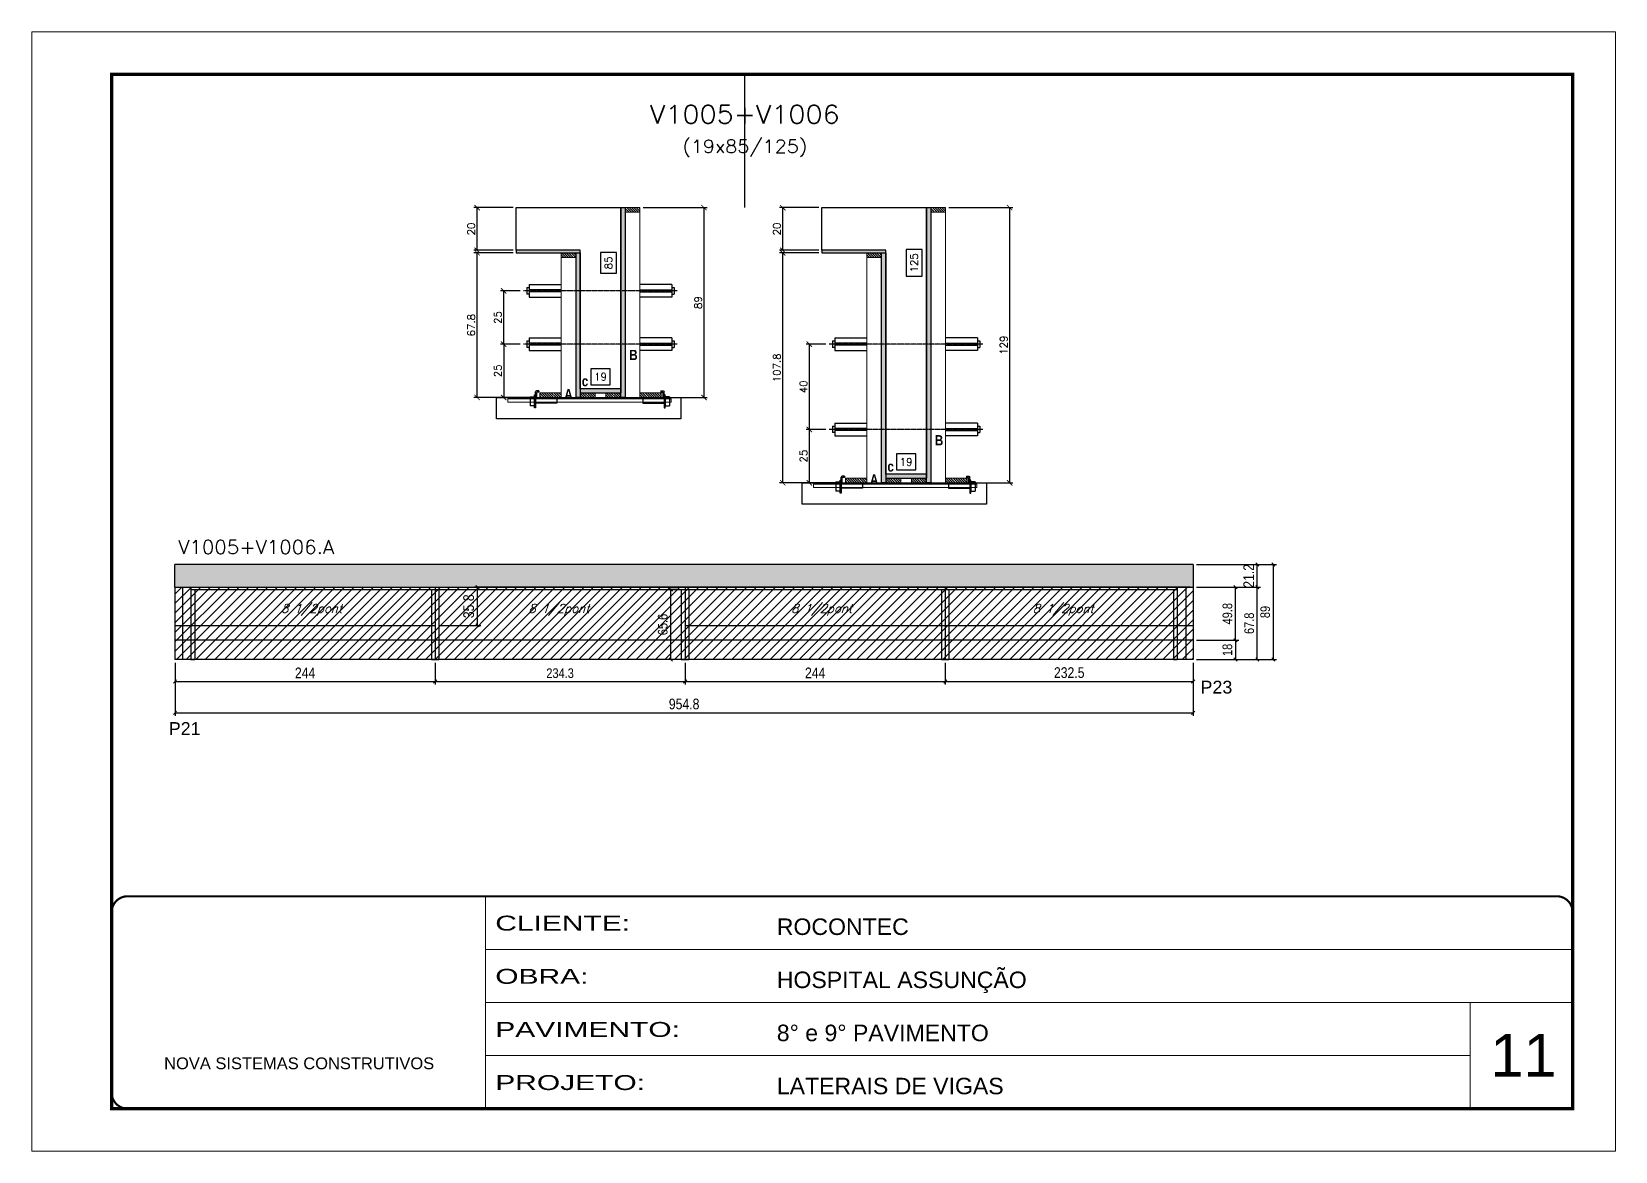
# Model space of a CAD drawing. Extents: x -20960 to -5926, y -2106 to 21915.
# Drawn here: x -9023 to -7538, y 18568 to 19618 of the extents above; entities that cross this region are included whole.
import ezdxf
from ezdxf.enums import TextEntityAlignment as Align

# ---------------------------------------------------------------- set-up
doc = ezdxf.new("R2010")
doc.units = 0
for name, pattern in [('CONTINUO', [0]), ('DASHED', [0.75, 0.5, -0.25]), ('HIDDEN', [0.375, 0.25, -0.125])]:
    doc.linetypes.add(name, pattern=pattern)
for name, color, linetype in [('5', 5, 'Continuous'), ('barrote', 251, 'Continuous'), ('COTA', 241, 'Continuous'), ('Cota Seção (2x)', 4, 'Continuous'), ('detalhes', 4, 'Continuous'), ('Painéis', 200, 'Continuous'), ('presilha', 1, 'Continuous'), ('Reaproveitamento', 251, 'Continuous'), ('SARR_2.2x7', 40, 'Continuous'), ('SARR_3.5x7', 81, 'Continuous'), ('TENSOR', 3, 'Continuous'), ('texto', 7, 'Continuous'), ('Texto de Titulo', 7, 'Continuous'), ('Texto Qtd Sarr', 242, 'Continuous')]:
    doc.layers.add(name, color=color, linetype=linetype)
for name, color, linetype, lineweight in [('CARIMBO', 255, 'Continuous', 9), ('CONCRETO', 251, 'Continuous', 25), ('Folhas', 255, 'Continuous', 9), ('Hachura', 251, 'Continuous', 9), ('Madeira', 126, 'Continuous', 18), ('SARRAFO DE PRESSAO', 251, 'DASHED', 9), ('SCO-___-LAJ', 2, 'Continuous', 0), ('Texto Seção', 7, 'Continuous', 15)]:
    doc.layers.add(name, color=color, linetype=linetype, lineweight=lineweight)
doc.styles.add('ARIAL', font='arial.ttf')
doc.styles.add('COTA TECNICA', font='techl___.ttf', dxfattribs={"height": 10})
doc.styles.add('COTA TECNICA-50', font='techl___.ttf', dxfattribs={"height": 9})
doc.styles.add('REGUA-120', font='ROMANS.shx', dxfattribs={"height": 15})
doc.styles.add('Romans', font='romans.shx')
doc.styles.get("Standard").update_dxf_attribs({"font": 'arial.ttf'})
doc.styles.add('TECNICA', font='techb___.ttf', dxfattribs={"height": 10})
doc.styles.add('Tecnologia', font='')
doc.styles.get('Tecnologia').set_extended_font_data('Forgotten Futurist')
doc.dimstyles.new('COTA PAINEL-50', dxfattribs={"dimtxt": 9, "dimasz": 3, "dimexe": 3, "dimexo": 3, "dimgap": 3, "dimtad": 1, "dimdec": 1, "dimzin": 12, "dimdsep": 46, "dimtxsty": 'COTA TECNICA-50', "dimblk1": 'OBLIQUE', "dimblk2": 'OBLIQUE', "dimsah": 1, "dimcen": 0.9, "dimclrd": 4, "dimclre": 4, "dimclrt": 240, "dimadec": 1, "dimazin": 3, "dimtfac": 1, "dimtdec": 1, "dimtmove": 0, "dimatfit": 3, "dimfxl": 1, "dimtolj": 1, "dimtzin": 12, "dimarcsym": 0})
doc.dimstyles.new('Cota Seção (2x)', dxfattribs={"dimtxt": 7, "dimasz": 5, "dimexe": 3, "dimexo": 3, "dimgap": 2, "dimtad": 3, "dimdec": 1, "dimlfac": 0.5, "dimzin": 12, "dimdsep": 46, "dimtxsty": 'Romans', "dimblk": 'ARCHTICK', "dimcen": 0, "dimclrd": 4, "dimclre": 4, "dimclrt": 1, "dimadec": 1, "dimazin": 3, "dimtfac": 1, "dimtdec": 1, "dimtmove": 0, "dimatfit": 3, "dimldrblk": 'OBLIQUE', "dimfxl": 1, "dimtolj": 1, "dimtzin": 12, "dimarcsym": 0})
doc.dimstyles.new('Cota Seção interna', dxfattribs={"dimtxt": 7, "dimasz": 6, "dimexe": 0.18, "dimexo": 2, "dimgap": -4, "dimtad": 3, "dimdec": 1, "dimlfac": 0.5, "dimzin": 12, "dimdsep": 46, "dimtxsty": 'Romans', "dimblk": 'ARCHTICK', "dimcen": 0.09, "dimse1": 1, "dimse2": 1, "dimsd1": 1, "dimsd2": 1, "dimclrd": 180, "dimclre": 5, "dimclrt": 1, "dimadec": 0, "dimazin": 3, "dimtfac": 1, "dimtdec": 1, "dimtofl": 0, "dimtmove": 0, "dimatfit": 3, "dimldrblk": 'ARCHTICK', "dimfxl": 1, "dimtolj": 1, "dimtzin": 0, "dimarcsym": 0})
doc.dimstyles.new('PAINEL', dxfattribs={"dimtxt": 10, "dimasz": 3, "dimexe": 3, "dimexo": 3, "dimgap": 3, "dimtad": 1, "dimdec": 1, "dimzin": 12, "dimdsep": 46, "dimtxsty": 'COTA TECNICA', "dimblk1": 'OBLIQUE', "dimblk2": 'OBLIQUE', "dimsah": 1, "dimcen": 0.9, "dimclrd": 4, "dimclre": 4, "dimclrt": 240, "dimadec": 1, "dimazin": 3, "dimtfac": 1, "dimtdec": 1, "dimtmove": 0, "dimatfit": 3, "dimfxl": 1, "dimtolj": 1, "dimtzin": 12, "dimarcsym": 0})

msp = doc.modelspace()

# ---------------------------------------------------------------- texts
at = {"layer": '5', "linetype": 'Continuous'}
for s, p in [('P23', (-7927.46, 18997.55)), ('P21', (-8894.95, 18958.74))]:
    msp.add_text(s, height=12, rotation=0.00004, dxfattribs=at).set_placement(p)
at = {"layer": 'CARIMBO', "style": 'ARIAL'}
msp.add_text('11', height=40, dxfattribs=at).set_placement((-7655.64, 18638.38))
at = {"layer": 'detalhes', "style": 'TECNICA'}
for s, p in [('B', (-8463.24, 19310.27)), ('c', (-8507.69, 19285.74)), ('A', (-8524.07, 19273.43)), ('B', (-8176.66, 19230.27)), ('A', (-8237.49, 19193.43)), ('c', (-8221.11, 19205.74))]:
    msp.add_text(s, height=9.6, dxfattribs=at).set_placement(p)
at = {"layer": 'texto', "color": 2, "char_height": 8, "attachment_point": 5, "style": 'Romans'}
for insert in [(-8761.04, 19076.04), (-8529.14, 19076.04), (-8282.74, 19076.04), (-8056.29, 19076)]:
    msp.add_mtext('{\\Q19;\\C256;8 1/2pont}', dxfattribs=dict(at, insert=insert))
at = {"layer": 'Texto Seção', "style": 'REGUA-120', "width": 1.05}
msp.add_text('V1005+V1006.A', height=13, dxfattribs=at).set_placement((-8886.14, 19128.43))

# ---------------------------------------------------------------- blocks, each defined once
blk = doc.blocks.new('9999999999')
at = {"color": 30, "linetype": 'CONTINUO'}
for p, q in [((98564.6, 34230.2), (98564.6, 34429.4)), ((98564.6, 34379.6), (99584, 34379.6)), ((98564.6, 34329.8), (99488, 34329.8)), ((99584, 34329.8), (99488, 34329.8)), ((99488, 34329.8), (99488, 34230.2)), ((98564.6, 34280), (99488, 34280))]:
    blk.add_line(p, q, dxfattribs=at)
at = {"color": 30, "linetype": 'CONTINUO', "const_width": 2}
blk.add_lwpolyline([(99584, 34230.2), (99584, 34414.4, 0.414214), (99569, 34429.4), (98229, 34429.4, 0.414214), (98214, 34414.4), (98214, 34245.2, 0.414214), (98229, 34230.2), (99584, 34230.2)], format="xyb", dxfattribs=at)
at = {"layer": 'Folhas'}
blk.add_lwpolyline([(98139, 34190.2), (99624, 34190.2), (99624, 35240.2), (98139, 35240.2)], close=True, dxfattribs=at)
at = {"layer": 'Folhas', "color": 30, "const_width": 3}
blk.add_lwpolyline([(98214, 34230.2), (99584, 34230.2), (99584, 35200.2), (98214, 35200.2)], close=True, dxfattribs=at)
at = {"color": 7, "linetype": 'Continuous', "ltscale": 5, "style": 'ARIAL'}
for s, height, p in [('ROCONTEC', 15.48, (98837.7, 34393.1)), ('HOSPITAL ASSUNÇÃO', 15.483, (98837.7, 34343.3)), ('8° e 9° PAVIMENTO', 15.483, (98837.7, 34293.5)), ('NOVA SISTEMAS CONSTRUTIVOS', 11.059, (98263.2, 34267.2)), ('LATERAIS DE VIGAS', 15.483, (98837.7, 34243.7))]:
    blk.add_text(s, height=height, dxfattribs=at).set_placement(p)
at = {"layer": 'Folhas', "color": 7, "style": 'Tecnologia', "width": 1.5}
for s, p in [('CLIENTE:', (98573.7, 34397.2)), ('OBRA:', (98573.7, 34347.3)), ('PAVIMENTO:', (98573.7, 34297.5)), ('PROJETO:', (98573.7, 34247.7))]:
    blk.add_text(s, height=14, dxfattribs=at).set_placement(p)
blk = doc.blocks.new('_Oblique')
at = {"color": 0, "linetype": 'ByBlock', "lineweight": -2}
blk.add_line((-0.5, -0.5), (0.5, 0.5), dxfattribs=at)
blk = doc.blocks.new('*D6626')
at = {"layer": 'COTA', "color": 4, "linetype": 'ByBlock', "lineweight": -2, "transparency": 16777216}
for p, q in [((-8889.1, 19026.5), (-8889.1, 19005.9)), ((-8645.1, 19026.5), (-8645.1, 19005.9)), ((-8889.1, 19008.9), (-8645.1, 19008.9))]:
    blk.add_line(p, q, dxfattribs=at)
at = {"layer": 'Defpoints', "color": 0, "linetype": 'ByBlock', "transparency": 16777216}
for p in [(-8889.1, 19029.5), (-8645.1, 19029.5), (-8645.1, 19008.9)]:
    blk.add_point(p, dxfattribs=at)
at = {"layer": 'COTA', "color": 4, "linetype": 'ByBlock', "lineweight": -2, "transparency": 16777216, "xscale": 3, "yscale": 3, "zscale": 3, "rotation": 180}
blk.add_blockref('_Oblique', (-8889.1, 19008.9), dxfattribs=at)
at = {"layer": 'COTA', "color": 4, "linetype": 'ByBlock', "lineweight": -2, "transparency": 16777216, "xscale": 3, "yscale": 3, "zscale": 3}
blk.add_blockref('_Oblique', (-8645.1, 19008.9), dxfattribs=at)
at = {"layer": 'COTA', "color": 240, "linetype": 'ByBlock', "transparency": 16777216, "insert": (-8767.1, 19016.9), "char_height": 10, "attachment_point": 5, "style": 'COTA TECNICA'}
blk.add_mtext('\\A1;244', dxfattribs=at)
blk = doc.blocks.new('*D6627')
at = {"layer": 'COTA', "color": 4, "linetype": 'ByBlock', "lineweight": -2, "transparency": 16777216}
for p, q in [((-8410.8, 19026.5), (-8410.8, 19005.9)), ((-8166.8, 19026.5), (-8166.8, 19005.9)), ((-8410.8, 19008.9), (-8166.8, 19008.9))]:
    blk.add_line(p, q, dxfattribs=at)
at = {"layer": 'Defpoints', "color": 0, "linetype": 'ByBlock', "transparency": 16777216}
for p in [(-8410.8, 19029.5), (-8166.8, 19029.5), (-8166.8, 19008.9)]:
    blk.add_point(p, dxfattribs=at)
at = {"layer": 'COTA', "color": 4, "linetype": 'ByBlock', "lineweight": -2, "transparency": 16777216, "xscale": 3, "yscale": 3, "zscale": 3, "rotation": 180}
blk.add_blockref('_Oblique', (-8410.8, 19008.9), dxfattribs=at)
at = {"layer": 'COTA', "color": 4, "linetype": 'ByBlock', "lineweight": -2, "transparency": 16777216, "xscale": 3, "yscale": 3, "zscale": 3}
blk.add_blockref('_Oblique', (-8166.8, 19008.9), dxfattribs=at)
at = {"layer": 'COTA', "color": 240, "linetype": 'ByBlock', "transparency": 16777216, "insert": (-8288.8, 19016.9), "char_height": 10, "attachment_point": 5, "style": 'COTA TECNICA'}
blk.add_mtext('\\A1;244', dxfattribs=at)
blk = doc.blocks.new('*D6628')
at = {"layer": 'COTA', "color": 4, "linetype": 'ByBlock', "lineweight": -2, "transparency": 16777216}
for p, q in [((-7931.3, 19118.5), (-7871.2, 19118.5)), ((-7874.2, 19097.3), (-7874.2, 19118.5)), ((-7931.3, 19097.3), (-7871.2, 19097.3))]:
    blk.add_line(p, q, dxfattribs=at)
at = {"layer": 'Defpoints', "color": 0, "linetype": 'ByBlock', "transparency": 16777216}
for p in [(-7934.3, 19118.5), (-7874.2, 19118.5), (-7934.3, 19097.3)]:
    blk.add_point(p, dxfattribs=at)
at = {"layer": 'COTA', "color": 4, "linetype": 'ByBlock', "lineweight": -2, "transparency": 16777216, "xscale": 3, "yscale": 3, "zscale": 3}
for p, rotation in [((-7874.2, 19118.5), 90), ((-7874.2, 19097.3), 270)]:
    blk.add_blockref('_Oblique', p, dxfattribs=dict(at, rotation=rotation))
at = {"layer": 'COTA', "color": 240, "linetype": 'ByBlock', "transparency": 16777216, "insert": (-7882.3, 19107.9), "char_height": 10, "attachment_point": 5, "rotation": 90, "style": 'COTA TECNICA'}
blk.add_mtext('\\A1;21.2', dxfattribs=at)
blk = doc.blocks.new('*D6629')
at = {"layer": 'COTA', "color": 4, "linetype": 'ByBlock', "lineweight": -2, "transparency": 16777216}
for p, q in [((-8889.1, 19026.5), (-8889.1, 18976.5)), ((-7934.3, 19026.5), (-7934.3, 18976.5)), ((-8889.1, 18979.5), (-7934.3, 18979.5))]:
    blk.add_line(p, q, dxfattribs=at)
at = {"layer": 'Defpoints', "color": 0, "linetype": 'ByBlock', "transparency": 16777216}
for p in [(-8889.1, 19029.5), (-7934.3, 19029.5), (-7934.3, 18979.5)]:
    blk.add_point(p, dxfattribs=at)
at = {"layer": 'COTA', "color": 4, "linetype": 'ByBlock', "lineweight": -2, "transparency": 16777216, "xscale": 3, "yscale": 3, "zscale": 3, "rotation": 180}
blk.add_blockref('_Oblique', (-8889.1, 18979.5), dxfattribs=at)
at = {"layer": 'COTA', "color": 4, "linetype": 'ByBlock', "lineweight": -2, "transparency": 16777216, "xscale": 3, "yscale": 3, "zscale": 3}
blk.add_blockref('_Oblique', (-7934.3, 18979.5), dxfattribs=at)
at = {"layer": 'COTA', "color": 240, "linetype": 'ByBlock', "transparency": 16777216, "insert": (-8411.7, 18987.7), "char_height": 10, "attachment_point": 5, "style": 'COTA TECNICA'}
blk.add_mtext('\\A1;954.8', dxfattribs=at)
blk = doc.blocks.new('*D6630')
at = {"layer": 'COTA', "color": 4, "lineweight": -2, "ltscale": 25, "transparency": 16777216}
for p, q in [((-8166.8, 19026.5), (-8166.8, 19005.9)), ((-7934.3, 19026.5), (-7934.3, 19005.9)), ((-8166.8, 19008.9), (-7934.3, 19008.9))]:
    blk.add_line(p, q, dxfattribs=at)
at = {"layer": 'Defpoints', "color": 0, "ltscale": 25, "transparency": 16777216}
for p in [(-8166.8, 19029.5), (-7934.3, 19029.5), (-7934.3, 19008.9)]:
    blk.add_point(p, dxfattribs=at)
at = {"layer": 'COTA', "color": 4, "lineweight": -2, "ltscale": 25, "transparency": 16777216, "xscale": 3, "yscale": 3, "zscale": 3, "rotation": 180}
blk.add_blockref('_Oblique', (-8166.8, 19008.9), dxfattribs=at)
at = {"layer": 'COTA', "color": 4, "lineweight": -2, "ltscale": 25, "transparency": 16777216, "xscale": 3, "yscale": 3, "zscale": 3}
blk.add_blockref('_Oblique', (-7934.3, 19008.9), dxfattribs=at)
at = {"layer": 'COTA', "color": 240, "ltscale": 25, "transparency": 16777216, "insert": (-8050.6, 19017.1), "char_height": 10, "attachment_point": 5, "style": 'COTA TECNICA'}
blk.add_mtext('\\A1;232.5', dxfattribs=at)
blk = doc.blocks.new('*D6649')
at = {"layer": 'COTA', "color": 4, "lineweight": -2, "ltscale": 25, "transparency": 16777216}
for p, q in [((-7937.3, 19097.3), (-8608.4, 19097.3)), ((-8605.4, 19061.5), (-8605.4, 19097.3)), ((-8642.1, 19061.5), (-8602.4, 19061.5))]:
    blk.add_line(p, q, dxfattribs=at)
at = {"layer": 'Defpoints', "color": 0, "ltscale": 25, "transparency": 16777216}
for p in [(-8605.4, 19097.3), (-7934.3, 19097.3), (-8645.1, 19061.5)]:
    blk.add_point(p, dxfattribs=at)
at = {"layer": 'COTA', "color": 4, "lineweight": -2, "ltscale": 25, "transparency": 16777216, "xscale": 3, "yscale": 3, "zscale": 3}
for p, rotation in [((-8605.4, 19097.3), 90), ((-8605.4, 19061.5), 270)]:
    blk.add_blockref('_Oblique', p, dxfattribs=dict(at, rotation=rotation))
at = {"layer": 'COTA', "color": 240, "ltscale": 25, "transparency": 16777216, "insert": (-8613.7, 19079.4), "char_height": 10, "attachment_point": 5, "rotation": 90, "style": 'COTA TECNICA'}
blk.add_mtext('\\A1;35.8', dxfattribs=at)
blk = doc.blocks.new('titulo1')
at = {"layer": 'Defpoints', "color": 252, "linetype": 'HIDDEN', "ltscale": 2}
blk.add_line((0, 0), (0, 125), dxfattribs=at)
at = {"layer": 'Defpoints', "style": 'Romans', "oblique": 15}
blk.add_attdef('FOLHA', text='', height=10, dxfattribs=at).set_placement((0, 15.6), align=Align.MIDDLE_CENTER)
at = {"layer": 'Texto Qtd Sarr', "color": 3, "style": 'Romans', "oblique": 15}
for tag, height, p in [('TITULO', 17, (0, 71.4)), ('SEÇÃO', 12, (0, 41.5))]:
    blk.add_attdef(tag, text='', height=height, dxfattribs=at).set_placement(p, align=Align.MIDDLE_CENTER)
blk = doc.blocks.new('_ArchTick')
at = {"color": 0, "linetype": 'ByBlock', "const_width": 0.15}
blk.add_lwpolyline([(-0.5, -0.5), (0.5, 0.5)], dxfattribs=at)
blk = doc.blocks.new('*D6631')
at = {"layer": 'COTA', "color": 4, "lineweight": -2, "transparency": 16777216}
for p, q in [((-8572.1, 19410.8), (-8608.8, 19410.8)), ((-8605.8, 19275.2), (-8605.8, 19410.8)), ((-8554.5, 19275.2), (-8608.8, 19275.2))]:
    blk.add_line(p, q, dxfattribs=at)
at = {"layer": 'Defpoints', "color": 0, "transparency": 16777216}
for p in [(-8605.8, 19410.8), (-8569.1, 19410.8), (-8551.5, 19275.2)]:
    blk.add_point(p, dxfattribs=at)
at = {"layer": 'COTA', "color": 4, "lineweight": -2, "transparency": 16777216, "xscale": 5, "yscale": 5, "zscale": 5}
for p, rotation in [((-8605.8, 19410.8), 90), ((-8605.8, 19275.2), 270)]:
    blk.add_blockref('_ArchTick', p, dxfattribs=dict(at, rotation=rotation))
at = {"layer": 'COTA', "color": 1, "transparency": 16777216, "insert": (-8611.3, 19343), "char_height": 7, "attachment_point": 5, "rotation": 90, "style": 'Romans'}
blk.add_mtext('\\A1;67.8', dxfattribs=at)
blk = doc.blocks.new('*D6632')
at = {"layer": 'COTA', "color": 4, "lineweight": -2, "transparency": 16777216}
for p, q in [((-8572.1, 19453.2), (-8608.8, 19453.2)), ((-8605.8, 19413.2), (-8605.8, 19453.2)), ((-8572.1, 19413.2), (-8608.8, 19413.2))]:
    blk.add_line(p, q, dxfattribs=at)
at = {"layer": 'Defpoints', "color": 0, "transparency": 16777216}
for p in [(-8605.8, 19453.2), (-8569.1, 19453.2), (-8569.1, 19413.2)]:
    blk.add_point(p, dxfattribs=at)
at = {"layer": 'COTA', "color": 4, "lineweight": -2, "transparency": 16777216, "xscale": 5, "yscale": 5, "zscale": 5}
for p, rotation in [((-8605.8, 19453.2), 90), ((-8605.8, 19413.2), 270)]:
    blk.add_blockref('_ArchTick', p, dxfattribs=dict(at, rotation=rotation))
at = {"layer": 'COTA', "color": 1, "transparency": 16777216, "insert": (-8611.3, 19433.2), "char_height": 7, "attachment_point": 5, "rotation": 90, "style": 'Romans'}
blk.add_mtext('\\A1;20', dxfattribs=at)
blk = doc.blocks.new('*D6633')
at = {"layer": 'Cota Seção (2x)', "color": 180, "lineweight": -2, "transparency": 16777216}
for p, q in [((-8475.1, 19411.1), (-8490.1, 19411.1)), ((-8490.1, 19411.1), (-8490.1, 19391.8)), ((-8475.1, 19391.8), (-8475.1, 19411.1)), ((-8490.1, 19391.8), (-8475.1, 19391.8))]:
    blk.add_line(p, q, dxfattribs=at)
at = {"layer": 'Defpoints', "color": 0, "transparency": 16777216}
for p in [(-8509.1, 19453.2), (-8471.1, 19453.2), (-8509.1, 19283.2)]:
    blk.add_point(p, dxfattribs=at)
at = {"layer": 'Cota Seção (2x)', "color": 1, "transparency": 16777216, "insert": (-8482.6, 19401.4), "char_height": 7, "attachment_point": 5, "rotation": 90, "style": 'Romans'}
blk.add_mtext('\\A1;85', dxfattribs=at)
blk = doc.blocks.new('PRESILHA METÁLICA 1')
at = {"layer": 'presilha'}
for p, q in [((0, 13), (6, 13)), ((0, 13), (0, 0)), ((6, 0), (0, 0)), ((6, 15.5), (7.5, 15.5)), ((6, -2.5), (6, 15.5)), ((6, 13), (6, 0)), ((7.5, 10.6), (7.5, 19.9)), ((7.5, 15.5), (7.5, -2.5)), ((37.5, 4.1), (7.5, 4.1)), ((12, 21), (8.6, 21)), ((9, 11.6), (9, 18.9)), ((12, 19.5), (9.6, 19.5)), ((37.5, 11), (9.6, 11)), ((12, 21), (12, 19.5)), ((37.5, 11), (37.5, 4.1)), ((7.5, -2.5), (6, -2.5))]:
    blk.add_line(p, q, dxfattribs=at)
for centre, radius, start, end in [((8.6, 19.9), 1.14, 90, 180), ((9.6, 18.9), 0.57, 90, 180), ((9.6, 11.6), 0.57, 180, 270)]:
    blk.add_arc(centre, radius, start, end, dxfattribs=at)
blk = doc.blocks.new('*D6634')
at = {"layer": 'Cota Seção (2x)', "color": 180, "lineweight": -2, "transparency": 16777216}
for p, q in [((-8481.1, 19302.2), (-8499.1, 19302.2)), ((-8499.1, 19302.2), (-8499.1, 19287.2)), ((-8481.1, 19287.2), (-8481.1, 19302.2)), ((-8499.1, 19287.2), (-8481.1, 19287.2))]:
    blk.add_line(p, q, dxfattribs=at)
at = {"layer": 'Defpoints', "color": 0, "transparency": 16777216}
for p in [(-8509.1, 19283.2), (-8509.1, 19275.2), (-8471.1, 19275.2)]:
    blk.add_point(p, dxfattribs=at)
at = {"layer": 'Cota Seção (2x)', "color": 1, "transparency": 16777216, "insert": (-8490.1, 19294.7), "char_height": 7, "attachment_point": 5, "style": 'Romans'}
blk.add_mtext('\\A1;19', dxfattribs=at)
blk = doc.blocks.new('*D6635')
at = {"layer": 'COTA', "color": 4, "lineweight": -2, "transparency": 16777216}
for p, q in [((-8450.1, 19453.2), (-8390.1, 19453.2)), ((-8393.1, 19453.2), (-8393.1, 19275.2)), ((-8450.1, 19275.2), (-8390.1, 19275.2))]:
    blk.add_line(p, q, dxfattribs=at)
at = {"layer": 'Defpoints', "color": 0, "transparency": 16777216}
for p in [(-8453.1, 19453.2), (-8453.1, 19275.2), (-8393.1, 19275.2)]:
    blk.add_point(p, dxfattribs=at)
at = {"layer": 'COTA', "color": 4, "lineweight": -2, "transparency": 16777216, "xscale": 5, "yscale": 5, "zscale": 5}
for p, rotation in [((-8393.1, 19453.2), 90), ((-8393.1, 19275.2), 270)]:
    blk.add_blockref('_ArchTick', p, dxfattribs=dict(at, rotation=rotation))
at = {"layer": 'COTA', "color": 1, "transparency": 16777216, "insert": (-8398.6, 19364.2), "char_height": 7, "attachment_point": 5, "rotation": 90, "style": 'Romans'}
blk.add_mtext('\\A1;89', dxfattribs=at)
blk = doc.blocks.new('*D6636')
at = {"layer": 'COTA', "color": 4, "lineweight": -2, "transparency": 16777216}
for p, q in [((-8565.4, 19325.2), (-8583.9, 19325.2)), ((-8580.9, 19325.2), (-8580.9, 19275.2)), ((-8565.4, 19275.2), (-8583.9, 19275.2))]:
    blk.add_line(p, q, dxfattribs=at)
at = {"layer": 'Defpoints', "color": 0, "transparency": 16777216}
for p in [(-8562.4, 19325.2), (-8580.9, 19275.2), (-8562.4, 19275.2)]:
    blk.add_point(p, dxfattribs=at)
at = {"layer": 'COTA', "color": 4, "lineweight": -2, "transparency": 16777216, "xscale": 5, "yscale": 5, "zscale": 5}
for p, rotation in [((-8580.9, 19325.2), 90), ((-8580.9, 19275.2), 270)]:
    blk.add_blockref('_ArchTick', p, dxfattribs=dict(at, rotation=rotation))
at = {"layer": 'COTA', "color": 1, "transparency": 16777216, "insert": (-8586.4, 19300.2), "char_height": 7, "attachment_point": 5, "rotation": 90, "style": 'Romans'}
blk.add_mtext('\\A1;25', dxfattribs=at)
blk = doc.blocks.new('*D6637')
at = {"layer": 'COTA', "color": 4, "lineweight": -2, "transparency": 16777216}
for p, q in [((-8285.5, 19410.8), (-8322.2, 19410.8)), ((-8319.2, 19195.2), (-8319.2, 19410.8)), ((-8267.9, 19195.2), (-8322.2, 19195.2))]:
    blk.add_line(p, q, dxfattribs=at)
at = {"layer": 'Defpoints', "color": 0, "transparency": 16777216}
for p in [(-8319.2, 19410.8), (-8282.5, 19410.8), (-8264.9, 19195.2)]:
    blk.add_point(p, dxfattribs=at)
at = {"layer": 'COTA', "color": 4, "lineweight": -2, "transparency": 16777216, "xscale": 5, "yscale": 5, "zscale": 5}
for p, rotation in [((-8319.2, 19410.8), 90), ((-8319.2, 19195.2), 270)]:
    blk.add_blockref('_ArchTick', p, dxfattribs=dict(at, rotation=rotation))
at = {"layer": 'COTA', "color": 1, "transparency": 16777216, "insert": (-8324.7, 19303), "char_height": 7, "attachment_point": 5, "rotation": 90, "style": 'Romans'}
blk.add_mtext('\\A1;107.8', dxfattribs=at)
blk = doc.blocks.new('*D6638')
at = {"layer": 'COTA', "color": 4, "lineweight": -2, "transparency": 16777216}
for p, q in [((-8285.5, 19453.2), (-8322.2, 19453.2)), ((-8319.2, 19413.2), (-8319.2, 19453.2)), ((-8285.5, 19413.2), (-8322.2, 19413.2))]:
    blk.add_line(p, q, dxfattribs=at)
at = {"layer": 'Defpoints', "color": 0, "transparency": 16777216}
for p in [(-8319.2, 19453.2), (-8282.5, 19453.2), (-8282.5, 19413.2)]:
    blk.add_point(p, dxfattribs=at)
at = {"layer": 'COTA', "color": 4, "lineweight": -2, "transparency": 16777216, "xscale": 5, "yscale": 5, "zscale": 5}
for p, rotation in [((-8319.2, 19453.2), 90), ((-8319.2, 19413.2), 270)]:
    blk.add_blockref('_ArchTick', p, dxfattribs=dict(at, rotation=rotation))
at = {"layer": 'COTA', "color": 1, "transparency": 16777216, "insert": (-8324.7, 19433.2), "char_height": 7, "attachment_point": 5, "rotation": 90, "style": 'Romans'}
blk.add_mtext('\\A1;20', dxfattribs=at)
blk = doc.blocks.new('*D6639')
at = {"layer": 'Cota Seção (2x)', "color": 180, "lineweight": -2, "transparency": 16777216}
for p, q in [((-8188.5, 19413.9), (-8203.5, 19413.9)), ((-8203.5, 19413.9), (-8203.5, 19388.9)), ((-8188.5, 19388.9), (-8188.5, 19413.9)), ((-8203.5, 19388.9), (-8188.5, 19388.9))]:
    blk.add_line(p, q, dxfattribs=at)
at = {"layer": 'Defpoints', "color": 0, "transparency": 16777216}
for p in [(-8222.5, 19453.2), (-8184.5, 19453.2), (-8222.5, 19203.2)]:
    blk.add_point(p, dxfattribs=at)
at = {"layer": 'Cota Seção (2x)', "color": 1, "transparency": 16777216, "insert": (-8196, 19401.4), "char_height": 7, "attachment_point": 5, "rotation": 90, "style": 'Romans'}
blk.add_mtext('\\A1;125', dxfattribs=at)
blk = doc.blocks.new('*D6640')
at = {"layer": 'Cota Seção (2x)', "color": 180, "lineweight": -2, "transparency": 16777216}
for p, q in [((-8194.5, 19222.2), (-8212.5, 19222.2)), ((-8212.5, 19222.2), (-8212.5, 19207.2)), ((-8194.5, 19207.2), (-8194.5, 19222.2)), ((-8212.5, 19207.2), (-8194.5, 19207.2))]:
    blk.add_line(p, q, dxfattribs=at)
at = {"layer": 'Defpoints', "color": 0, "transparency": 16777216}
for p in [(-8222.5, 19203.2), (-8222.5, 19195.2), (-8184.5, 19195.2)]:
    blk.add_point(p, dxfattribs=at)
at = {"layer": 'Cota Seção (2x)', "color": 1, "transparency": 16777216, "insert": (-8203.5, 19214.7), "char_height": 7, "attachment_point": 5, "style": 'Romans'}
blk.add_mtext('\\A1;19', dxfattribs=at)
blk = doc.blocks.new('*D6641')
at = {"layer": 'COTA', "color": 4, "lineweight": -2, "transparency": 16777216}
for p, q in [((-8163.5, 19453.2), (-8103.5, 19453.2)), ((-8106.5, 19453.2), (-8106.5, 19195.2)), ((-8163.5, 19195.2), (-8103.5, 19195.2))]:
    blk.add_line(p, q, dxfattribs=at)
at = {"layer": 'Defpoints', "color": 0, "transparency": 16777216}
for p in [(-8166.5, 19453.2), (-8166.5, 19195.2), (-8106.5, 19195.2)]:
    blk.add_point(p, dxfattribs=at)
at = {"layer": 'COTA', "color": 4, "lineweight": -2, "transparency": 16777216, "xscale": 5, "yscale": 5, "zscale": 5}
for p, rotation in [((-8106.5, 19453.2), 90), ((-8106.5, 19195.2), 270)]:
    blk.add_blockref('_ArchTick', p, dxfattribs=dict(at, rotation=rotation))
at = {"layer": 'COTA', "color": 1, "transparency": 16777216, "insert": (-8112, 19324.2), "char_height": 7, "attachment_point": 5, "rotation": 90, "style": 'Romans'}
blk.add_mtext('\\A1;129', dxfattribs=at)
blk = doc.blocks.new('*D6642')
at = {"layer": 'COTA', "color": 4, "lineweight": -2, "transparency": 16777216}
for p, q in [((-8278.8, 19245.2), (-8297.3, 19245.2)), ((-8294.3, 19245.2), (-8294.3, 19195.2)), ((-8278.8, 19195.2), (-8297.3, 19195.2))]:
    blk.add_line(p, q, dxfattribs=at)
at = {"layer": 'Defpoints', "color": 0, "transparency": 16777216}
for p in [(-8275.8, 19245.2), (-8294.3, 19195.2), (-8275.8, 19195.2)]:
    blk.add_point(p, dxfattribs=at)
at = {"layer": 'COTA', "color": 4, "lineweight": -2, "transparency": 16777216, "xscale": 5, "yscale": 5, "zscale": 5}
for p, rotation in [((-8294.3, 19245.2), 90), ((-8294.3, 19195.2), 270)]:
    blk.add_blockref('_ArchTick', p, dxfattribs=dict(at, rotation=rotation))
at = {"layer": 'COTA', "color": 1, "transparency": 16777216, "insert": (-8299.8, 19220.2), "char_height": 7, "attachment_point": 5, "rotation": 90, "style": 'Romans'}
blk.add_mtext('\\A1;25', dxfattribs=at)
blk = doc.blocks.new('*D6643')
at = {"layer": 'COTA', "color": 4, "lineweight": -2, "transparency": 16777216}
for p, q in [((-8278.8, 19325.2), (-8297.3, 19325.2)), ((-8294.3, 19325.2), (-8294.3, 19245.2)), ((-8278.8, 19245.2), (-8297.3, 19245.2))]:
    blk.add_line(p, q, dxfattribs=at)
at = {"layer": 'Defpoints', "color": 0, "transparency": 16777216}
for p in [(-8275.8, 19325.2), (-8294.3, 19245.2), (-8275.8, 19245.2)]:
    blk.add_point(p, dxfattribs=at)
at = {"layer": 'COTA', "color": 4, "lineweight": -2, "transparency": 16777216, "xscale": 5, "yscale": 5, "zscale": 5}
for p, rotation in [((-8294.3, 19325.2), 90), ((-8294.3, 19245.2), 270)]:
    blk.add_blockref('_ArchTick', p, dxfattribs=dict(at, rotation=rotation))
at = {"layer": 'COTA', "color": 1, "transparency": 16777216, "insert": (-8299.8, 19285.2), "char_height": 7, "attachment_point": 5, "rotation": 90, "style": 'Romans'}
blk.add_mtext('\\A1;40', dxfattribs=at)
blk = doc.blocks.new('*D6624')
at = {"layer": 'COTA', "color": 4, "lineweight": -2, "transparency": 16777216}
for p, q in [((-8645.1, 19026.5), (-8645.1, 19005.9)), ((-8410.8, 19026.5), (-8410.8, 19005.9)), ((-8645.1, 19008.9), (-8410.8, 19008.9))]:
    blk.add_line(p, q, dxfattribs=at)
at = {"layer": 'Defpoints', "color": 0, "transparency": 16777216}
for p in [(-8645.1, 19029.5), (-8410.8, 19029.5), (-8410.8, 19008.9)]:
    blk.add_point(p, dxfattribs=at)
at = {"layer": 'COTA', "color": 4, "lineweight": -2, "transparency": 16777216, "xscale": 3, "yscale": 3, "zscale": 3, "rotation": 180}
blk.add_blockref('_Oblique', (-8645.1, 19008.9), dxfattribs=at)
at = {"layer": 'COTA', "color": 4, "lineweight": -2, "transparency": 16777216, "xscale": 3, "yscale": 3, "zscale": 3}
blk.add_blockref('_Oblique', (-8410.8, 19008.9), dxfattribs=at)
at = {"layer": 'COTA', "color": 240, "transparency": 16777216, "insert": (-8528, 19016.6), "char_height": 9, "attachment_point": 5, "style": 'COTA TECNICA-50'}
blk.add_mtext('\\A1;234.3', dxfattribs=at)
blk = doc.blocks.new('*D6645')
at = {"layer": 'COTA', "color": 4, "lineweight": -2, "transparency": 16777216}
for p, q in [((-7931.3, 19118.5), (-7856.2, 19118.5)), ((-7859.2, 19118.5), (-7859.2, 19029.5)), ((-7931.3, 19029.5), (-7856.2, 19029.5))]:
    blk.add_line(p, q, dxfattribs=at)
at = {"layer": 'Defpoints', "color": 0, "transparency": 16777216}
for p in [(-7934.3, 19118.5), (-7934.3, 19029.5), (-7859.2, 19029.5)]:
    blk.add_point(p, dxfattribs=at)
at = {"layer": 'COTA', "color": 4, "lineweight": -2, "transparency": 16777216, "xscale": 3, "yscale": 3, "zscale": 3}
for p, rotation in [((-7859.2, 19118.5), 90), ((-7859.2, 19029.5), 270)]:
    blk.add_blockref('_Oblique', p, dxfattribs=dict(at, rotation=rotation))
at = {"layer": 'COTA', "color": 240, "transparency": 16777216, "insert": (-7866.8, 19074), "char_height": 9, "attachment_point": 5, "rotation": 90, "style": 'COTA TECNICA-50'}
blk.add_mtext('\\A1;89', dxfattribs=at)
blk = doc.blocks.new('*D6646')
at = {"layer": 'COTA', "color": 4, "lineweight": -2, "transparency": 16777216}
for p, q in [((-7931.3, 19047.5), (-7891.6, 19047.5)), ((-7894.6, 19047.5), (-7894.6, 19029.5)), ((-7931.3, 19029.5), (-7891.6, 19029.5))]:
    blk.add_line(p, q, dxfattribs=at)
at = {"layer": 'Defpoints', "color": 0, "transparency": 16777216}
for p in [(-7934.3, 19047.5), (-7934.3, 19029.5), (-7894.6, 19029.5)]:
    blk.add_point(p, dxfattribs=at)
at = {"layer": 'COTA', "color": 4, "lineweight": -2, "transparency": 16777216, "xscale": 3, "yscale": 3, "zscale": 3}
for p, rotation in [((-7894.6, 19047.5), 90), ((-7894.6, 19029.5), 270)]:
    blk.add_blockref('_Oblique', p, dxfattribs=dict(at, rotation=rotation))
at = {"layer": 'COTA', "color": 240, "transparency": 16777216, "insert": (-7902.2, 19038.5), "char_height": 9, "attachment_point": 5, "rotation": 90, "style": 'COTA TECNICA-50'}
blk.add_mtext('\\A1;18', dxfattribs=at)
blk = doc.blocks.new('*D6647')
at = {"layer": 'COTA', "color": 4, "lineweight": -2, "transparency": 16777216}
for p, q in [((-8417.3, 19095.1), (-8427.1, 19095.1)), ((-8424.1, 19029.5), (-8424.1, 19095.1)), ((-8417.3, 19029.5), (-8427.1, 19029.5))]:
    blk.add_line(p, q, dxfattribs=at)
at = {"layer": 'Defpoints', "color": 0, "transparency": 16777216}
for p in [(-8424.1, 19095.1), (-8414.3, 19095.1), (-8414.3, 19029.5)]:
    blk.add_point(p, dxfattribs=at)
at = {"layer": 'COTA', "color": 4, "lineweight": -2, "transparency": 16777216, "xscale": 3, "yscale": 3, "zscale": 3}
for p, rotation in [((-8424.1, 19095.1), 90), ((-8424.1, 19029.5), 270)]:
    blk.add_blockref('_Oblique', p, dxfattribs=dict(at, rotation=rotation))
at = {"layer": 'COTA', "color": 240, "transparency": 16777216, "insert": (-8431.7, 19062.3), "char_height": 9, "attachment_point": 5, "rotation": 90, "style": 'COTA TECNICA-50'}
blk.add_mtext('\\A1;65.6', dxfattribs=at)
blk = doc.blocks.new('*D6648')
at = {"layer": 'COTA', "color": 4, "lineweight": -2, "transparency": 16777216}
for p, q in [((-7931.3, 19097.3), (-7891.6, 19097.3)), ((-7894.6, 19047.5), (-7894.6, 19097.3)), ((-7931.3, 19047.5), (-7891.6, 19047.5))]:
    blk.add_line(p, q, dxfattribs=at)
at = {"layer": 'Defpoints', "color": 0, "transparency": 16777216}
for p in [(-7934.3, 19097.3), (-7894.6, 19097.3), (-7934.3, 19047.5)]:
    blk.add_point(p, dxfattribs=at)
at = {"layer": 'COTA', "color": 4, "lineweight": -2, "transparency": 16777216, "xscale": 3, "yscale": 3, "zscale": 3}
for p, rotation in [((-7894.6, 19097.3), 90), ((-7894.6, 19047.5), 270)]:
    blk.add_blockref('_Oblique', p, dxfattribs=dict(at, rotation=rotation))
at = {"layer": 'COTA', "color": 240, "transparency": 16777216, "insert": (-7902.2, 19072.4), "char_height": 9, "attachment_point": 5, "rotation": 90, "style": 'COTA TECNICA-50'}
blk.add_mtext('\\A1;49.8', dxfattribs=at)
blk = doc.blocks.new('*D6625')
at = {"layer": 'COTA', "color": 4, "lineweight": -2, "transparency": 16777216}
for p, q in [((-7931.3, 19097.3), (-7871.2, 19097.3)), ((-7874.2, 19029.5), (-7874.2, 19097.3)), ((-7931.3, 19029.5), (-7871.2, 19029.5))]:
    blk.add_line(p, q, dxfattribs=at)
at = {"layer": 'Defpoints', "color": 0, "transparency": 16777216}
for p in [(-7934.3, 19097.3), (-7874.2, 19097.3), (-7934.3, 19029.5)]:
    blk.add_point(p, dxfattribs=at)
at = {"layer": 'COTA', "color": 4, "lineweight": -2, "transparency": 16777216, "xscale": 3, "yscale": 3, "zscale": 3}
for p, rotation in [((-7874.2, 19097.3), 90), ((-7874.2, 19029.5), 270)]:
    blk.add_blockref('_Oblique', p, dxfattribs=dict(at, rotation=rotation))
at = {"layer": 'COTA', "color": 240, "transparency": 16777216, "insert": (-7881.8, 19063.4), "char_height": 9, "attachment_point": 5, "rotation": 90, "style": 'COTA TECNICA-50'}
blk.add_mtext('\\A1;67.8', dxfattribs=at)
blk = doc.blocks.new('*D6644')
at = {"layer": 'COTA', "color": 4, "lineweight": -2, "transparency": 16777216}
for p, q in [((-8565.4, 19375.2), (-8583.9, 19375.2)), ((-8580.9, 19325.2), (-8580.9, 19375.2)), ((-8565.4, 19325.2), (-8583.9, 19325.2))]:
    blk.add_line(p, q, dxfattribs=at)
at = {"layer": 'Defpoints', "color": 0, "transparency": 16777216}
for p in [(-8580.9, 19375.2), (-8562.4, 19375.2), (-8562.4, 19325.2)]:
    blk.add_point(p, dxfattribs=at)
at = {"layer": 'COTA', "color": 4, "lineweight": -2, "transparency": 16777216, "xscale": 5, "yscale": 5, "zscale": 5}
for p, rotation in [((-8580.9, 19375.2), 90), ((-8580.9, 19325.2), 270)]:
    blk.add_blockref('_ArchTick', p, dxfattribs=dict(at, rotation=rotation))
at = {"layer": 'COTA', "color": 1, "transparency": 16777216, "insert": (-8586.4, 19350.2), "char_height": 7, "attachment_point": 5, "rotation": 90, "style": 'Romans'}
blk.add_mtext('\\A1;25', dxfattribs=at)

# ---------------------------------------------------------------- dimensions: what is measured, and where the dimension line sits
at = {"layer": 'COTA'}
for base, p1, p2, dimstyle, picture, middle in [((-8605.79, 19453.24), (-8569.07, 19413.24), (-8569.07, 19453.24), 'Cota Seção (2x)', '*D6632', (-8611.29, 19433.24)), ((-8393.1, 19275.24), (-8453.07, 19453.24), (-8453.07, 19275.24), 'Cota Seção (2x)', '*D6635', (-8398.6, 19364.24)), ((-8319.21, 19453.24), (-8282.49, 19413.24), (-8282.49, 19453.24), 'Cota Seção (2x)', '*D6638', (-8324.71, 19433.24)), ((-8106.52, 19195.24), (-8166.49, 19453.24), (-8166.49, 19195.24), 'Cota Seção (2x)', '*D6641', (-8112.02, 19324.24)), ((-8605.79, 19410.84), (-8551.47, 19275.24), (-8569.07, 19410.84), 'Cota Seção (2x)', '*D6631', (-8611.29, 19343.04)), ((-8319.21, 19410.84), (-8264.89, 19195.24), (-8282.49, 19410.84), 'Cota Seção (2x)', '*D6637', (-8324.71, 19303.04)), ((-8580.93, 19375.21), (-8562.37, 19325.21), (-8562.37, 19375.21), 'Cota Seção (2x)', '*D6644', (-8586.43, 19350.21)), ((-8580.93, 19275.24), (-8562.37, 19325.21), (-8562.37, 19275.24), 'Cota Seção (2x)', '*D6636', (-8586.43, 19300.23)), ((-8294.35, 19245.21), (-8275.79, 19325.21), (-8275.79, 19245.21), 'Cota Seção (2x)', '*D6643', (-8299.85, 19285.21)), ((-8294.35, 19195.24), (-8275.79, 19245.21), (-8275.79, 19195.24), 'Cota Seção (2x)', '*D6642', (-8299.85, 19220.23)), ((-7859.2, 19029.46), (-7934.35, 19118.46), (-7934.35, 19029.46), 'COTA PAINEL-50', '*D6645', (-7866.8, 19073.96)), ((-7894.64, 19097.26), (-7934.35, 19047.46), (-7934.35, 19097.26), 'COTA PAINEL-50', '*D6648', (-7902.23, 19072.36)), ((-7874.2, 19097.26), (-7934.35, 19029.46), (-7934.35, 19097.26), 'COTA PAINEL-50', '*D6625', (-7881.82, 19063.36)), ((-8424.06, 19095.06), (-8414.35, 19029.46), (-8414.35, 19095.06), 'COTA PAINEL-50', '*D6647', (-8431.65, 19062.26)), ((-7894.64, 19029.46), (-7934.35, 19047.46), (-7934.35, 19029.46), 'COTA PAINEL-50', '*D6646', (-7902.23, 19038.46))]:
    dim = msp.add_linear_dim(base=base, p1=p1, p2=p2, angle=90, dimstyle=dimstyle, dxfattribs=at)
    dim.commit()
    dim.dimension.update_dxf_attribs({"geometry": picture, "text_midpoint": middle})
at = {"layer": 'COTA', "linetype": 'ByBlock'}
dim = msp.add_linear_dim(base=(-7874.2, 19118.46), p1=(-7934.35, 19097.26), p2=(-7934.35, 19118.46), angle=90, dimstyle='PAINEL', dxfattribs=at)
dim.commit()
dim.dimension.update_dxf_attribs({"geometry": '*D6628', "text_midpoint": (-7874.2, 19107.86), "dimtype": 160})
at = {"layer": 'COTA', "ltscale": 25}
dim = msp.add_linear_dim(base=(-8605.44, 19097.26), p1=(-8645.15, 19061.46), p2=(-7934.35, 19097.26), angle=90, dimstyle='PAINEL', override={"dimtmove": 1}, dxfattribs=at)
dim.commit()
dim.dimension.update_dxf_attribs({"geometry": '*D6649', "text_midpoint": (-8613.68, 19079.36)})
at = {"layer": 'COTA', "linetype": 'ByBlock'}
for base, p2, picture, middle in [((-8645.15, 19008.86), (-8645.15, 19029.46), '*D6626', (-8767.15, 19016.93)), ((-7934.35, 18979.52), (-7934.35, 19029.46), '*D6629', (-8411.75, 18987.65))]:
    dim = msp.add_linear_dim(base=base, p1=(-8889.15, 19029.46), p2=p2, dimstyle='PAINEL', dxfattribs=at)
    dim.commit()
    dim.dimension.update_dxf_attribs({"geometry": picture, "text_midpoint": middle})
at = {"layer": 'COTA'}
dim = msp.add_linear_dim(base=(-8410.85, 19008.86), p1=(-8645.15, 19029.46), p2=(-8410.85, 19029.46), dimstyle='COTA PAINEL-50', dxfattribs=at)
dim.commit()
dim.dimension.update_dxf_attribs({"geometry": '*D6624', "text_midpoint": (-8528, 19016.56)})
at = {"layer": 'COTA', "linetype": 'ByBlock'}
dim = msp.add_linear_dim(base=(-8166.85, 19008.86), p1=(-8410.85, 19029.46), p2=(-8166.85, 19029.46), dimstyle='PAINEL', override={"dimtmove": 1}, dxfattribs=at)
dim.commit()
dim.dimension.update_dxf_attribs({"geometry": '*D6627', "text_midpoint": (-8288.85, 19016.93)})
at = {"layer": 'COTA', "ltscale": 25}
dim = msp.add_linear_dim(base=(-7934.35, 19008.86), p1=(-8166.85, 19029.46), p2=(-7934.35, 19029.46), dimstyle='PAINEL', dxfattribs=at)
dim.commit()
dim.dimension.update_dxf_attribs({"geometry": '*D6630', "text_midpoint": (-8050.6, 19017.08)})
at = {"layer": 'Cota Seção (2x)'}
for base, p1, p2, angle, picture, middle in [((-8471.07, 19453.24), (-8509.07, 19283.24), (-8509.07, 19453.24), 90, '*D6633', (-8471.07, 19401.44)), ((-8184.49, 19453.24), (-8222.49, 19203.24), (-8222.49, 19453.24), 90, '*D6639', (-8184.49, 19401.44)), ((-8509.07, 19283.24), (-8471.07, 19275.24), (-8509.07, 19275.24), 180, '*D6634', (-8490.07, 19283.24)), ((-8222.49, 19203.24), (-8184.49, 19195.24), (-8222.49, 19195.24), 180, '*D6640', (-8203.49, 19203.24))]:
    dim = msp.add_linear_dim(base=base, p1=p1, p2=p2, angle=angle, dimstyle='Cota Seção interna', dxfattribs=at)
    dim.commit()
    dim.dimension.update_dxf_attribs({"geometry": picture, "text_midpoint": middle, "dimtype": 160})

# ---------------------------------------------------------------- hatches: boundary and pattern name
at = {"layer": 'COTA', "linetype": 'ByBlock'}
h = msp.add_hatch(dxfattribs=at)
h.set_pattern_fill('AR-CONC', color=256, scale=0.03)
h.set_pattern_definition([(50, (1471.688, 2454.9355), (5.4655401, -0.4781726), [0.5715, -6.2865]), (355, (1471.688, 2454.9355), (-1.0573026, 5.7317054), [0.4572, -5.0292175]), (100.451445, (1472.1433, 2454.8957), (4.4082374, 5.2535326), [0.4857003, -5.3427073]), (46.1842, (1471.688, 2456.4595), (8.1323712, -1.2612698), [0.85725, -9.42975]), (96.635558, (1472.3655, 2456.354), (7.122124, 7.4227837), [0.7285507, -8.0140682]), (351.18415, (1471.688, 2456.4595), (7.122124, 7.4227837), [0.685799, -7.543792]), (21, (1472.45, 2456.0785), (4.5484317, -3.0679559), [0.5715, -6.2865]), (326, (1472.45, 2456.0785), (1.8540609, 5.525639), [0.4572, -5.0292]), (71.451445, (1472.829, 2455.823), (6.4024926, 2.457683), [0.4857003, -5.3426981]), (37.5, (1471.6879, 2454.9355), (0.0926581, 2.53665117), [0, -4.96824, 0, -5.1054, 0, -5.04825]), (7.5, (1471.6879, 2454.9355), (2.00458988, 3.00541724), [0, -2.91084, 0, -4.85394, 0, -1.92405]), (327.5, (1469.9886, 2454.9355), (4.06771786, -0.17186232), [0, -1.905, 0, -5.9436, 0, -7.8867]), (317.5, (1469.2266, 2454.9355), (4.44387544, 0.7627947), [0, -2.4765, 0, -3.94716, 0, -5.6007])])
h.paths.add_polyline_path([(-8889.15, 19118.46), (-8889.15, 19097.26), (-7934.35, 19097.26), (-7934.35, 19118.46)])
at = {"layer": 'Hachura'}
h = msp.add_hatch(color=256, dxfattribs=at)
h.dxf.hatch_style = 1
h.paths.add_polyline_path([(-8471.07, 19453.24), (-8467.07, 19453.24), (-8467.07, 19275.24), (-8471.07, 19275.24)])
h = msp.add_hatch(dxfattribs=at)
h.set_pattern_fill('ANSI31', color=256, scale=0.5, angle=270, style=0)
h.set_pattern_definition([(315, (14340.7506, 11145.597), (1.12253202, 1.12253202), [])])
h.paths.add_polyline_path([(-8453.07, 19448.84), (-8453.07, 19453.24), (-8467.07, 19453.24), (-8467.07, 19448.84)])
h = msp.add_hatch(color=256, dxfattribs=at)
h.dxf.hatch_style = 1
h.paths.add_polyline_path([(-8184.49, 19453.24), (-8180.49, 19453.24), (-8180.49, 19195.24), (-8184.49, 19195.24)])
h = msp.add_hatch(dxfattribs=at)
h.set_pattern_fill('ANSI31', color=256, scale=0.5, angle=270, style=0)
h.set_pattern_definition([(315, (14627.3294, 11145.597), (1.12253202, 1.12253202), [])])
h.paths.add_polyline_path([(-8166.49, 19448.84), (-8166.49, 19453.24), (-8180.49, 19453.24), (-8180.49, 19448.84)])
h = msp.add_hatch(color=256, dxfattribs=at)
h.dxf.hatch_style = 1
h.paths.add_polyline_path([(-8509.07, 19410.84), (-8509.07, 19413.24), (-8569.07, 19413.24), (-8569.07, 19410.84)])
h = msp.add_hatch(dxfattribs=at)
h.set_pattern_fill('ANSI31', color=256, scale=0.5, angle=270, style=0)
h.set_pattern_definition([(315, (14400.7506, 11103.197), (1.12253202, 1.12253202), [])])
h.paths.add_polyline_path([(-8513.07, 19406.44), (-8513.07, 19410.84), (-8527.07, 19410.84), (-8527.07, 19406.44)])
h = msp.add_hatch(color=256, dxfattribs=at)
h.dxf.hatch_style = 1
h.paths.add_polyline_path([(-8513.07, 19410.84), (-8509.07, 19410.84), (-8509.07, 19275.24), (-8513.07, 19275.24)])
h = msp.add_hatch(color=256, dxfattribs=at)
h.dxf.hatch_style = 1
h.paths.add_polyline_path([(-8222.49, 19410.84), (-8222.49, 19413.24), (-8282.49, 19413.24), (-8282.49, 19410.84)])
h = msp.add_hatch(dxfattribs=at)
h.set_pattern_fill('ANSI31', color=256, scale=0.5, angle=270, style=0)
h.set_pattern_definition([(315, (14687.3294, 11103.197), (1.12253202, 1.12253202), [])])
h.paths.add_polyline_path([(-8226.49, 19406.44), (-8226.49, 19410.84), (-8240.49, 19410.84), (-8240.49, 19406.44)])
h = msp.add_hatch(color=256, dxfattribs=at)
h.dxf.hatch_style = 1
h.paths.add_polyline_path([(-8226.49, 19410.84), (-8222.49, 19410.84), (-8222.49, 19195.24), (-8226.49, 19195.24)])
h = msp.add_hatch(dxfattribs=at)
h.set_pattern_fill('ANSI31', color=256, scale=0.5, angle=270, style=0)
h.set_pattern_definition([(315, (14400.7506, 11045.597), (1.12253202, 1.12253202), [])])
h.paths.add_polyline_path([(-8547.07, 19275.24), (-8547.07, 19279.64), (-8527.07, 19279.64), (-8527.07, 19275.24)])
h = msp.add_hatch(color=256, dxfattribs=at)
h.dxf.hatch_style = 1
h.paths.add_polyline_path([(-8471.07, 19279.64), (-8471.07, 19283.24), (-8509.07, 19283.24), (-8509.07, 19279.64)])
h = msp.add_hatch(dxfattribs=at)
h.set_pattern_fill('ANSI31', color=256, scale=0.5, angle=270, style=0)
h.set_pattern_definition([(315, (14409.5506, 11045.597), (1.12253202, 1.12253202), [])])
h.paths.add_polyline_path([(-8509.07, 19275.24), (-8509.07, 19279.64), (-8495.07, 19279.64), (-8495.07, 19275.24)])
h = msp.add_hatch(dxfattribs=at)
h.set_pattern_fill('ANSI31', color=256, scale=0.5, angle=270, style=0)
h.set_pattern_definition([(315, (14409.5526, 11045.597), (1.12253202, 1.12253202), [])])
h.paths.add_polyline_path([(-8471.07, 19275.24), (-8471.07, 19279.64), (-8485.07, 19279.64), (-8485.07, 19275.24)])
h = msp.add_hatch(dxfattribs=at)
h.set_pattern_fill('ANSI31', color=256, scale=0.5, angle=270, style=0)
h.set_pattern_definition([(315, (14306.7506, 11045.597), (1.12253202, 1.12253202), [])])
h.paths.add_polyline_path([(-8453.07, 19275.24), (-8453.07, 19279.64), (-8433.07, 19279.64), (-8433.07, 19275.24)])
h = msp.add_hatch(color=256, dxfattribs=at)
h.dxf.hatch_style = 1
h.paths.add_polyline_path([(-8184.49, 19199.64), (-8184.49, 19203.24), (-8222.49, 19203.24), (-8222.49, 19199.64)])
h = msp.add_hatch(dxfattribs=at)
h.set_pattern_fill('ANSI31', color=256, scale=0.5, angle=270, style=0)
h.set_pattern_definition([(315, (14687.3294, 10965.597), (1.12253202, 1.12253202), [])])
h.paths.add_polyline_path([(-8260.49, 19195.24), (-8260.49, 19199.64), (-8240.49, 19199.64), (-8240.49, 19195.24)])
h = msp.add_hatch(dxfattribs=at)
h.set_pattern_fill('ANSI31', color=256, scale=0.5, angle=270, style=0)
h.set_pattern_definition([(315, (14696.1294, 10965.597), (1.12253202, 1.12253202), [])])
h.paths.add_polyline_path([(-8222.49, 19195.24), (-8222.49, 19199.64), (-8208.49, 19199.64), (-8208.49, 19195.24)])
h = msp.add_hatch(dxfattribs=at)
h.set_pattern_fill('ANSI31', color=256, scale=0.5, angle=270, style=0)
h.set_pattern_definition([(315, (14696.1314, 10965.597), (1.12253202, 1.12253202), [])])
h.paths.add_polyline_path([(-8184.49, 19195.24), (-8184.49, 19199.64), (-8198.49, 19199.64), (-8198.49, 19195.24)])
h = msp.add_hatch(dxfattribs=at)
h.set_pattern_fill('ANSI31', color=256, scale=0.5, angle=270, style=0)
h.set_pattern_definition([(315, (14593.3294, 10965.597), (1.12253202, 1.12253202), [])])
h.paths.add_polyline_path([(-8166.49, 19195.24), (-8166.49, 19199.64), (-8146.49, 19199.64), (-8146.49, 19195.24)])
at = {"layer": 'Reaproveitamento', "linetype": 'ByBlock'}
h = msp.add_hatch(dxfattribs=at)
h.set_pattern_fill('ANSI31', color=256, scale=2)
h.set_pattern_definition([(45, (-151857.196, -13824.1736), (-4.49012806, 4.49012806), [])])
h.paths.add_polyline_path([(-7934.35, 19029.46), (-7934.35, 19097.26), (-8889.15, 19097.26), (-8889.15, 19029.46)])

# ---------------------------------------------------------------- linework, layer by layer
at = {"ltscale": 3}
for p, q in [((-8557.07, 19381.21), (-8557.07, 19369.21)), ((-8557.07, 19381.21), (-8527.07, 19381.21)), ((-8423.07, 19381.21), (-8453.07, 19381.21)), ((-8423.07, 19381.21), (-8423.07, 19369.21)), ((-8559.07, 19378.21), (-8559.07, 19372.21)), ((-8559.07, 19378.21), (-8557.07, 19378.21)), ((-8557.07, 19372.21), (-8559.07, 19372.21)), ((-8527.07, 19376.21), (-8557.07, 19376.21)), ((-8527.07, 19374.21), (-8557.07, 19374.21)), ((-8557.07, 19369.21), (-8527.07, 19369.21)), ((-8453.07, 19376.21), (-8423.07, 19376.21)), ((-8453.07, 19374.21), (-8423.07, 19374.21)), ((-8423.07, 19369.21), (-8453.07, 19369.21)), ((-8423.07, 19378.21), (-8421.07, 19378.21)), ((-8423.07, 19372.21), (-8421.07, 19372.21)), ((-8421.07, 19378.21), (-8421.07, 19372.21)), ((-8559.07, 19328.21), (-8559.07, 19322.21)), ((-8559.07, 19328.21), (-8557.07, 19328.21)), ((-8557.07, 19322.21), (-8559.07, 19322.21)), ((-8557.07, 19331.21), (-8557.07, 19319.21)), ((-8557.07, 19331.21), (-8527.07, 19331.21)), ((-8527.07, 19326.21), (-8557.07, 19326.21)), ((-8527.07, 19324.21), (-8557.07, 19324.21)), ((-8423.07, 19331.21), (-8453.07, 19331.21)), ((-8453.07, 19326.21), (-8423.07, 19326.21)), ((-8453.07, 19324.21), (-8423.07, 19324.21)), ((-8423.07, 19331.21), (-8423.07, 19319.21)), ((-8423.07, 19328.21), (-8421.07, 19328.21)), ((-8423.07, 19322.21), (-8421.07, 19322.21)), ((-8421.07, 19328.21), (-8421.07, 19322.21)), ((-8272.49, 19328.21), (-8272.49, 19322.21)), ((-8272.49, 19328.21), (-8270.49, 19328.21)), ((-8270.49, 19322.21), (-8272.49, 19322.21)), ((-8270.49, 19331.21), (-8270.49, 19319.21)), ((-8270.49, 19331.21), (-8240.49, 19331.21)), ((-8240.49, 19326.21), (-8270.49, 19326.21)), ((-8240.49, 19324.21), (-8270.49, 19324.21)), ((-8136.49, 19331.21), (-8166.49, 19331.21)), ((-8166.49, 19326.21), (-8136.49, 19326.21)), ((-8166.49, 19324.21), (-8136.49, 19324.21)), ((-8136.49, 19331.21), (-8136.49, 19319.21)), ((-8136.49, 19328.21), (-8134.49, 19328.21)), ((-8136.49, 19322.21), (-8134.49, 19322.21)), ((-8134.49, 19328.21), (-8134.49, 19322.21)), ((-8557.07, 19319.21), (-8527.07, 19319.21)), ((-8423.07, 19319.21), (-8453.07, 19319.21)), ((-8270.49, 19319.21), (-8240.49, 19319.21)), ((-8136.49, 19319.21), (-8166.49, 19319.21)), ((-8272.49, 19248.21), (-8272.49, 19242.21)), ((-8272.49, 19248.21), (-8270.49, 19248.21)), ((-8270.49, 19251.21), (-8270.49, 19239.21)), ((-8270.49, 19251.21), (-8240.49, 19251.21)), ((-8240.49, 19246.21), (-8270.49, 19246.21)), ((-8136.49, 19251.21), (-8166.49, 19251.21)), ((-8166.49, 19246.21), (-8136.49, 19246.21)), ((-8136.49, 19251.21), (-8136.49, 19239.21)), ((-8136.49, 19248.21), (-8134.49, 19248.21)), ((-8134.49, 19248.21), (-8134.49, 19242.21)), ((-8270.49, 19242.21), (-8272.49, 19242.21)), ((-8240.49, 19244.21), (-8270.49, 19244.21)), ((-8270.49, 19239.21), (-8240.49, 19239.21)), ((-8166.49, 19244.21), (-8136.49, 19244.21)), ((-8136.49, 19239.21), (-8166.49, 19239.21)), ((-8136.49, 19242.21), (-8134.49, 19242.21))]:
    msp.add_line(p, q, dxfattribs=at)
at = {"layer": 'barrote'}
for points in [[(-8414.71, 19255.24), (-8587.67, 19255.24), (-8587.67, 19275.24), (-8414.71, 19275.24)], [(-8128.13, 19175.24), (-8301.09, 19175.24), (-8301.09, 19195.24), (-8128.13, 19195.24)]]:
    msp.add_lwpolyline(points, close=True, dxfattribs=at)
at = {"layer": 'CONCRETO'}
for points in [[(-8509.07, 19413.24), (-8569.07, 19413.24), (-8569.07, 19453.24), (-8471.07, 19453.24), (-8471.07, 19279.64), (-8471.07, 19279.64), (-8471.07, 19283.24), (-8509.07, 19283.24)], [(-8222.49, 19413.24), (-8282.49, 19413.24), (-8282.49, 19453.24), (-8184.49, 19453.24), (-8184.49, 19199.64), (-8184.49, 19199.64), (-8184.49, 19203.24), (-8222.49, 19203.24)]]:
    msp.add_lwpolyline(points, close=True, dxfattribs=at)
at = {"layer": 'COTA', "linetype": 'ByBlock'}
for p, q in [((-7934.35, 19118.46), (-8889.15, 19118.46)), ((-8889.15, 19097.26), (-8889.15, 19118.46)), ((-7934.35, 19118.46), (-7934.35, 19097.26))]:
    msp.add_line(p, q, dxfattribs=at)
at = {"layer": 'Madeira'}
for points in [[(-8453.07, 19448.84), (-8453.07, 19453.24), (-8467.07, 19453.24), (-8467.07, 19448.84)], [(-8453.07, 19453.24), (-8467.07, 19453.24), (-8467.07, 19275.24), (-8453.07, 19275.24)], [(-8166.49, 19448.84), (-8166.49, 19453.24), (-8180.49, 19453.24), (-8180.49, 19448.84)], [(-8166.49, 19453.24), (-8180.49, 19453.24), (-8180.49, 19195.24), (-8166.49, 19195.24)], [(-8513.07, 19406.44), (-8513.07, 19410.84), (-8527.07, 19410.84), (-8527.07, 19406.44)], [(-8513.07, 19410.84), (-8527.07, 19410.84), (-8527.07, 19275.24), (-8513.07, 19275.24)], [(-8226.49, 19406.44), (-8226.49, 19410.84), (-8240.49, 19410.84), (-8240.49, 19406.44)], [(-8226.49, 19410.84), (-8240.49, 19410.84), (-8240.49, 19195.24), (-8226.49, 19195.24)], [(-8547.07, 19275.24), (-8547.07, 19279.64), (-8527.07, 19279.64), (-8527.07, 19275.24)], [(-8509.07, 19275.24), (-8509.07, 19279.64), (-8495.07, 19279.64), (-8495.07, 19275.24)], [(-8471.07, 19275.24), (-8471.07, 19279.64), (-8485.07, 19279.64), (-8485.07, 19275.24)], [(-8453.07, 19275.24), (-8453.07, 19279.64), (-8433.07, 19279.64), (-8433.07, 19275.24)], [(-8260.49, 19195.24), (-8260.49, 19199.64), (-8240.49, 19199.64), (-8240.49, 19195.24)], [(-8222.49, 19195.24), (-8222.49, 19199.64), (-8208.49, 19199.64), (-8208.49, 19195.24)], [(-8184.49, 19195.24), (-8184.49, 19199.64), (-8198.49, 19199.64), (-8198.49, 19195.24)], [(-8166.49, 19195.24), (-8166.49, 19199.64), (-8146.49, 19199.64), (-8146.49, 19195.24)]]:
    msp.add_lwpolyline(points, close=True, dxfattribs=at)
at = {"layer": 'Painéis', "linetype": 'ByBlock'}
for p, q in [((-8889.15, 19097.26), (-7934.35, 19097.26)), ((-8889.15, 19097.26), (-8889.15, 19029.46)), ((-8645.15, 19097.26), (-8645.15, 19029.46)), ((-8410.85, 19097.26), (-8410.85, 19029.46)), ((-8166.85, 19097.26), (-8166.85, 19029.46)), ((-7934.35, 19097.26), (-7934.35, 19029.46)), ((-8889.15, 19061.46), (-8645.15, 19061.46)), ((-8410.85, 19061.46), (-7934.35, 19061.46)), ((-7934.35, 19047.46), (-8889.15, 19047.46)), ((-7934.35, 19029.46), (-8889.15, 19029.46))]:
    msp.add_line(p, q, dxfattribs=at)
at = {"layer": 'Painéis'}
for points in [[(-8471.07, 19453.24), (-8467.07, 19453.24), (-8467.07, 19275.24), (-8471.07, 19275.24)], [(-8184.49, 19453.24), (-8180.49, 19453.24), (-8180.49, 19195.24), (-8184.49, 19195.24)], [(-8509.07, 19410.84), (-8509.07, 19413.24), (-8569.07, 19413.24), (-8569.07, 19410.84)], [(-8513.07, 19410.84), (-8509.07, 19410.84), (-8509.07, 19275.24), (-8513.07, 19275.24)], [(-8222.49, 19410.84), (-8222.49, 19413.24), (-8282.49, 19413.24), (-8282.49, 19410.84)], [(-8226.49, 19410.84), (-8222.49, 19410.84), (-8222.49, 19195.24), (-8226.49, 19195.24)], [(-8471.07, 19279.64), (-8471.07, 19283.24), (-8509.07, 19283.24), (-8509.07, 19279.64)], [(-8184.49, 19199.64), (-8184.49, 19203.24), (-8222.49, 19203.24), (-8222.49, 19199.64)]]:
    msp.add_lwpolyline(points, close=True, dxfattribs=at)
at = {"layer": 'SARR_2.2x7', "linetype": 'Continuous', "ltscale": 50}
for p, q in [((-8882.15, 19097.26), (-8882.15, 19061.46)), ((-7941.35, 19097.26), (-7941.35, 19061.46)), ((-8874.15, 19095.06), (-8645.15, 19095.06)), ((-8645.15, 19095.06), (-8410.85, 19095.06)), ((-8410.85, 19095.06), (-8166.85, 19095.06)), ((-8166.85, 19095.06), (-7949.35, 19095.06)), ((-8882.15, 19061.46), (-8882.15, 19047.46)), ((-7941.35, 19061.46), (-7941.35, 19047.46)), ((-8882.15, 19047.46), (-8882.15, 19029.46)), ((-7941.35, 19047.46), (-7941.35, 19029.46))]:
    msp.add_line(p, q, dxfattribs=at)
at = {"layer": 'SARR_3.5x7'}
for p, q in [((-8874.15, 19097.26), (-8874.15, 19029.46)), ((-7949.35, 19097.26), (-7949.35, 19029.46)), ((-8870.65, 19095.06), (-8870.65, 19029.46)), ((-8648.65, 19095.06), (-8648.65, 19029.46)), ((-8641.65, 19095.06), (-8641.65, 19029.46)), ((-8414.35, 19095.06), (-8414.35, 19029.46)), ((-8407.35, 19095.06), (-8407.35, 19029.46)), ((-8170.35, 19095.06), (-8170.35, 19029.46)), ((-8163.35, 19095.06), (-8163.35, 19029.46)), ((-7952.85, 19095.06), (-7952.85, 19029.46)), ((-8645.15, 19061.46), (-8645.15, 19029.46)), ((-8410.85, 19061.46), (-8410.85, 19029.46)), ((-8166.85, 19061.46), (-8166.85, 19029.46)), ((-8874.15, 19029.46), (-8870.65, 19029.46)), ((-8648.65, 19029.46), (-8641.65, 19029.46)), ((-8414.35, 19029.46), (-8407.35, 19029.46)), ((-8170.35, 19029.46), (-8163.35, 19029.46)), ((-7952.85, 19029.46), (-7949.35, 19029.46))]:
    msp.add_line(p, q, dxfattribs=at)
at = {"layer": 'SCO-___-LAJ', "color": 1}
for points in [[(-8423.71, 19273.91), (-8577.01, 19273.91), (-8577.01, 19270.71), (-8423.71, 19270.71)], [(-8137.13, 19193.91), (-8290.43, 19193.91), (-8290.43, 19190.71), (-8137.13, 19190.71)]]:
    msp.add_lwpolyline(points, close=True, dxfattribs=at)
at = {"layer": 'TENSOR', "linetype": 'HIDDEN', "ltscale": 0.5}
for p, q in [((-8418.07, 19375.21), (-8562.37, 19375.21)), ((-8418.07, 19325.21), (-8562.37, 19325.21)), ((-8131.49, 19325.21), (-8275.79, 19325.21)), ((-8131.49, 19245.21), (-8275.79, 19245.21))]:
    msp.add_line(p, q, dxfattribs=at)

# ---------------------------------------------------------------- block references
at = {"layer": 'presilha', "yscale": 0.6666666666666666, "zscale": 0.6666666666666666}
for p, xscale in [((-8555.94, 19267.27), 0.6666666666666666), ((-8425.49, 19267.27), -0.6666666666666666), ((-8269.36, 19187.27), 0.6666666666666666), ((-8138.91, 19187.27), -0.6666666666666666)]:
    msp.add_blockref('PRESILHA METÁLICA 1', p, dxfattribs=dict(at, xscale=xscale))
at = {"layer": 'SARRAFO DE PRESSAO', "color": 6, "linetype": 'ByBlock'}
msp.add_blockref('9999999999', (-107162.48, -15621.96), dxfattribs=at)
at = {"layer": 'Texto Seção'}
ref = msp.add_blockref('titulo1', (-8354.76, 19453.24), dxfattribs=at)
ref.add_attrib('TITULO', 'V1005+V1006', dxfattribs={"layer": 'Texto de Titulo', "color": 7, "height": 17, "style": 'Romans', "width": 1.1}).set_placement((-8354.76, 19540.74), align=Align.MIDDLE_CENTER)
ref.add_attrib('SEÇÃO', '(19x85/125)', dxfattribs={"layer": 'Texto de Titulo', "color": 7, "height": 12, "style": 'Romans', "width": 1.1}).set_placement((-8354.76, 19510.74), align=Align.MIDDLE_CENTER)

msp.set_redraw_order([(e.dxf.handle, doc.entitydb.next_handle()) for e in msp.query("TEXT MTEXT ATTDEF DIMENSION ARC_DIMENSION")])  # texts and dimensions are drawn at this point

doc.saveas('drawing.dxf')
